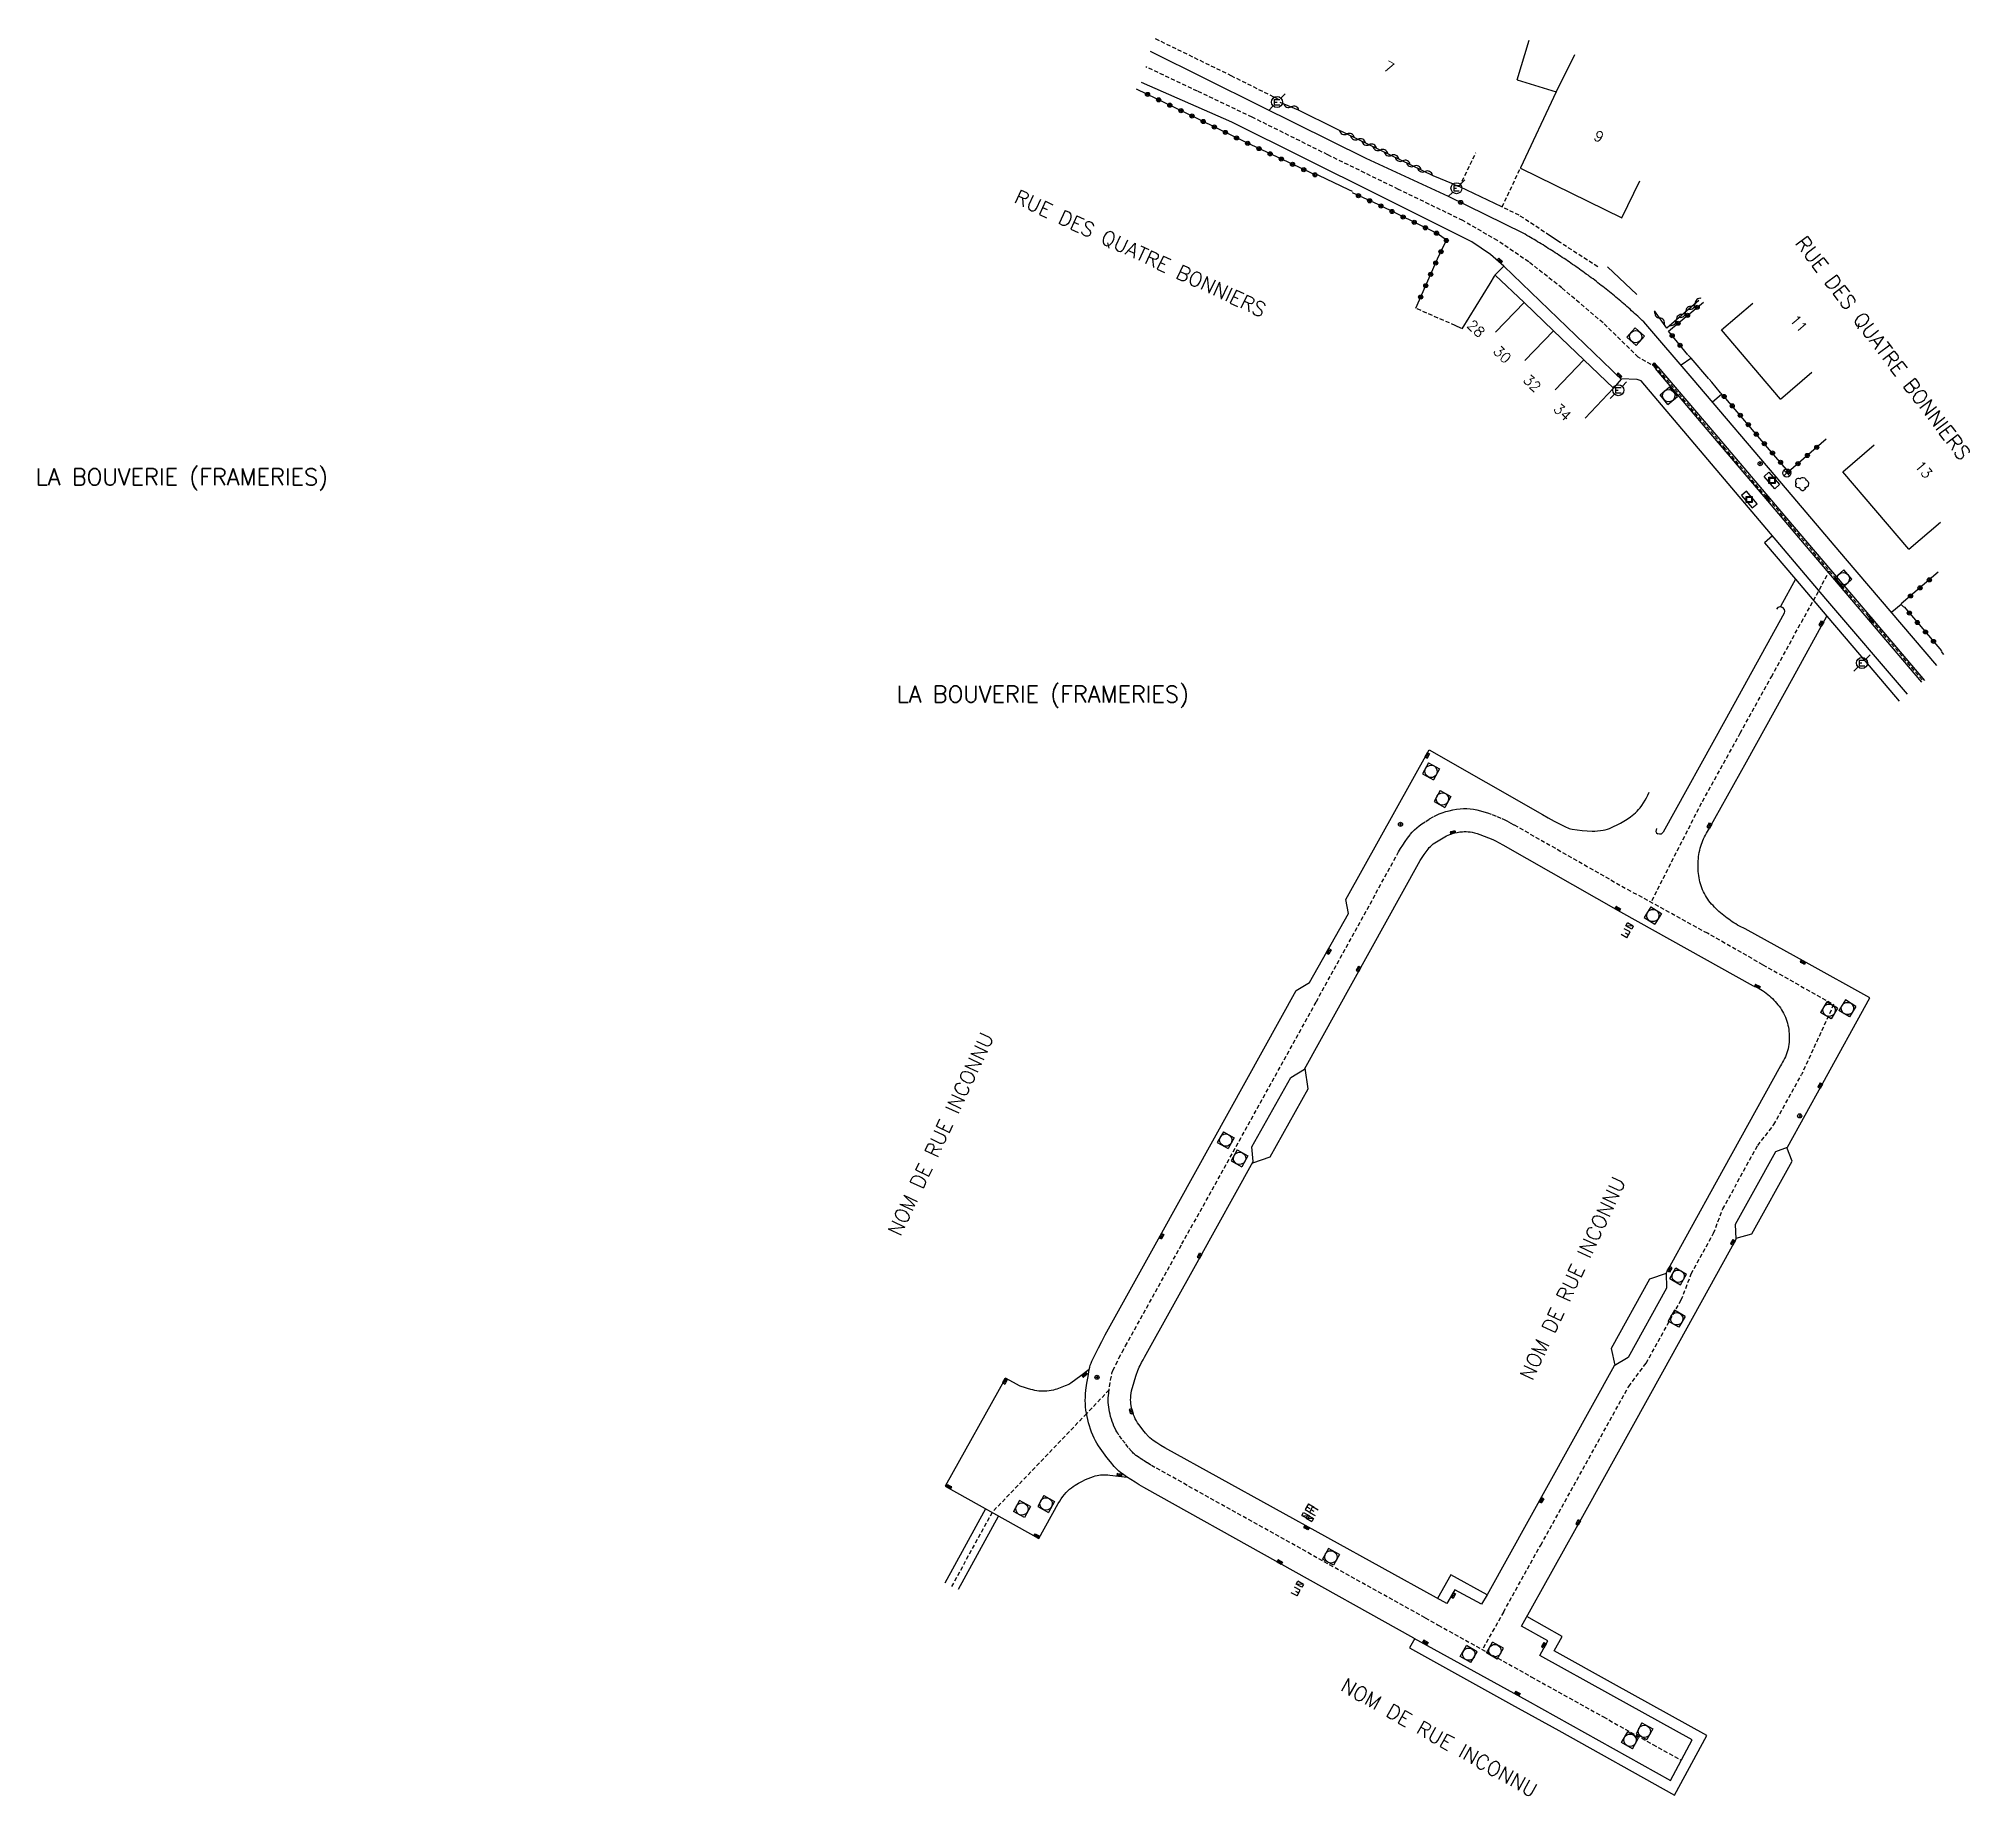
# Model space of a CAD drawing. Header units: millimetres. Extents: x 115000 to 115580, y 121599 to 121897.
# Drawn here: x 115345.7 to 115579.6, y 121603.7 to 121816.4 of the extents above; entities that cross this region are included whole.
import ezdxf
from ezdxf.enums import TextEntityAlignment as Align

# ---------------------------------------------------------------- set-up
doc = ezdxf.new("R2010")
doc.units = ezdxf.units.MM
doc.linetypes.add('DASHED', pattern=[0.75, 0.5, -0.25])
doc.layers.get('0').update_dxf_attribs({"linetype": 'CONTINUOUS'})
for name, color, linetype in [('W0001', 6, 'DASHED'), ('w0003', 5, 'CONTINUOUS'), ('W0006', 2, 'CONTINUOUS'), ('W0008', 7, 'CONTINUOUS'), ('w0014', 7, 'CONTINUOUS'), ('w0016', 2, 'CONTINUOUS'), ('w0017', 7, 'CONTINUOUS'), ('W0070', 7, 'DASHED'), ('W0071', 7, 'CONTINUOUS'), ('W0100', 7, 'CONTINUOUS'), ('w0101', 7, 'CONTINUOUS'), ('w0103', 1, 'CONTINUOUS'), ('w0112', 1, 'DASHED'), ('w0150', 7, 'CONTINUOUS'), ('w0300', 7, 'CONTINUOUS'), ('w0310', 3, 'CONTINUOUS'), ('w0312', 3, 'CONTINUOUS'), ('w0322', 7, 'CONTINUOUS'), ('w0400', 7, 'CONTINUOUS'), ('w0420', 7, 'CONTINUOUS'), ('W0430', 7, 'CONTINUOUS'), ('w0469', 7, 'CONTINUOUS'), ('w0471', 7, 'CONTINUOUS'), ('W0856', 7, 'CONTINUOUS'), ('W0980', 7, 'CONTINUOUS'), ('W0989', 7, 'CONTINUOUS'), ('W0991', 7, 'CONTINUOUS'), ('W1102', 7, 'CONTINUOUS'), ('w1336', 3, 'CONTINUOUS'), ('w1338', 7, 'CONTINUOUS')]:
    doc.layers.add(name, color=color, linetype=linetype)
doc.styles.get("Standard").update_dxf_attribs({"font": 'romans.shx', "width": 0.85})

msp = doc.modelspace()

# ---------------------------------------------------------------- texts
at = {"layer": 'W0980'}
for p in [(115363.1, 121763.18), (115467.36, 121736.87)]:
    msp.add_text('LA BOUVERIE (FRAMERIES)', height=2, dxfattribs=at).set_placement(p, align=Align.MIDDLE)
at = {"layer": 'W0989'}
for s, rotation, p in [('RUE DES QUATRE BONNIERS', 335.0549, (115464.11, 121797.39)), ('RUE DES QUATRE BONNIERS', 307.1868, (115559.08, 121792.14)), ('NOM DE RUE INCONNU', 64.8, (115449.29, 121671.62)), ('NOM DE RUE INCONNU', 64.8, (115525.81, 121654.14)), ('NOM DE RUE INCONNU', 330.7284, (115503.68, 121617.18))]:
    msp.add_text(s, height=1.75, rotation=rotation, dxfattribs=at).set_placement(p, align=Align.MIDDLE_LEFT)
at = {"layer": 'W0991'}
for s, rotation, p in [('7', 333.7211, (115509.01, 121812.4)), ('9', 333.7211, (115534.43, 121803.99)), ('28', 316.6924, (115519.39, 121780.83)), ('11', 310.5273, (115558.43, 121781.48)), ('30', 316.137, (115522.57, 121777.69)), ('32', 316.1878, (115526.19, 121774.21)), ('34', 316.3892, (115529.85, 121770.71)), ('13', 310.5097, (115573.56, 121763.81))]:
    msp.add_text(s, height=1.25, rotation=rotation, dxfattribs=at).set_placement(p, align=Align.CENTER)

# ---------------------------------------------------------------- blocks, each defined once
blk = doc.blocks.new('T420')
for p, q in [((0.75, 0.75), (-0.75, 0.75)), ((-0.75, 0.75), (-0.75, -0.75)), ((0.75, 0.75), (0.75, -0.75)), ((0.75, -0.75), (-0.75, -0.75))]:
    blk.add_line(p, q)
blk.add_ellipse((0, 0), major_axis=(-0.53, 0.53), ratio=1, start_param=3.926991, end_param=10.210176)
blk = doc.blocks.new('T400')
for p, q in [((-0.15, 0.3), (0.15, 0.3)), ((-0.15, -0.25), (-0.15, 0.3)), ((-0.15, 0.15), (0.15, 0.15)), ((-0.15, 0), (0.15, 0)), ((0.15, 0.3), (0.15, -0.25)), ((-0.15, -0.15), (0.15, -0.15)), ((-0.15, -0.25), (-0.15, -0.3)), ((-0.15, -0.3), (0.15, -0.3)), ((0.15, -0.3), (0.15, -0.25))]:
    blk.add_line(p, q)
blk = doc.blocks.new('T430')
for p, q in [((-0.4, 1.4), (0.4, 1.4)), ((-0.4, 1.4), (-0.4, 0.6)), ((-0.4, 1), (0, 1)), ((-0.4, 0.6), (0.4, 0.6)), ((-0.4, 0.2), (0.4, 0.2)), ((-0.4, -0.2), (-0.4, 0.2)), ((-0.4, -0.2), (0.4, 0.2)), ((0.4, 0.2), (0.4, -0.2)), ((-0.4, -0.2), (0.4, -0.2))]:
    blk.add_line(p, q)
blk = doc.blocks.new('T856')
for p, q in [((-0.125, 0), (0.125, 0)), ((0, 0.125), (0, -0.125))]:
    blk.add_line(p, q)
blk.add_ellipse((0, 0), major_axis=(-0.177, 0.177), ratio=1, start_param=3.9269908, end_param=10.2101761)
blk = doc.blocks.new('T471')
for p, q in [((-0.333334, 0.333334), (-0.333334, -0.333334)), ((-0.333334, 0.333334), (0.333334, 0.333334)), ((-0.333334, 0), (0, 0)), ((0.500001, 0.500001), (1.000002, 1.000002)), ((-0.500001, -0.500001), (-1.000002, -1.000002)), ((-0.333334, -0.333334), (0.333334, -0.333334))]:
    blk.add_line(p, q)
blk.add_ellipse((0, 0), major_axis=(0.471405, 0.471405), ratio=1, start_param=5.4977871438, end_param=11.780972451)
blk = doc.blocks.new('T469')
at = {"color": 0, "linetype": 'Continuous', "flags": 128}
for points in [[(-0.35, 0.35), (0.35, -0.35)], [(-0.35, -0.35), (0.35, 0.35)]]:
    blk.add_lwpolyline(points, dxfattribs=at)
at = {"color": 0, "linetype": 'Continuous'}
blk.add_circle((0, 0), 0.5, dxfattribs=at)
blk = doc.blocks.new('T300')
for p, q in [((-0.8, 0.51), (-0.86, 0.34)), ((-0.86, 0.34), (-0.86, 0.17)), ((-0.86, 0.17), (-0.74, 0.06)), ((-0.69, 0.63), (-0.8, 0.51)), ((-0.8, -0.06), (-0.74, 0.06)), ((-0.74, 0.06), (-0.69, 0.11)), ((-0.57, 0.69), (-0.69, 0.63)), ((-0.46, 0.69), (-0.57, 0.69)), ((-0.29, 0.63), (-0.46, 0.69)), ((-0.29, 0.63), (-0.17, 0.74)), ((-0.23, 0.57), (-0.29, 0.63)), ((-0.17, 0.74), (-0.06, 0.8)), ((-0.06, 0.8), (0.06, 0.8)), ((0.06, 0.8), (0.23, 0.74)), ((0.23, 0.74), (0.34, 0.63)), ((0.34, 0.63), (0.4, 0.51)), ((0.46, 0.46), (0.34, 0.46)), ((0.4, 0.51), (0.4, 0.46)), ((0.57, 0.4), (0.46, 0.46)), ((0.57, 0.4), (0.69, 0.29)), ((0.69, 0.29), (0.74, 0.17)), ((0.74, 0.06), (0.69, -0.17)), ((0.74, 0.17), (0.74, 0.06)), ((-0.8, -0.17), (-0.8, -0.06)), ((-0.8, -0.23), (-0.8, -0.17)), ((-0.74, -0.34), (-0.8, -0.23)), ((-0.69, -0.4), (-0.74, -0.34)), ((-0.51, -0.46), (-0.69, -0.4)), ((-0.4, -0.46), (-0.51, -0.46)), ((-0.4, -0.46), (-0.34, -0.46)), ((-0.34, -0.46), (-0.34, -0.4)), ((-0.34, -0.51), (-0.34, -0.46)), ((-0.29, -0.63), (-0.34, -0.51)), ((-0.17, -0.74), (-0.29, -0.63)), ((-0.06, -0.8), (-0.17, -0.74)), ((0.06, -0.8), (-0.06, -0.8)), ((0.17, -0.74), (0.06, -0.8)), ((0.23, -0.69), (0.17, -0.74)), ((0.29, -0.46), (0.23, -0.46)), ((0.29, -0.63), (0.23, -0.69)), ((0.46, -0.4), (0.29, -0.46)), ((0.34, -0.51), (0.29, -0.63)), ((0.34, -0.51), (0.34, -0.46)), ((0.57, -0.34), (0.46, -0.4)), ((0.63, -0.29), (0.57, -0.34)), ((0.69, -0.17), (0.63, -0.29))]:
    blk.add_line(p, q)
blk = doc.blocks.new('T150')
for p, q in [((-0.375, 0.375), (0.375, 0.375)), ((-0.375, -0.375), (-0.375, 0.375)), ((-0.28125, 0.28125), (0.28125, 0.28125)), ((-0.28125, -0.28125), (-0.28125, 0.28125)), ((0.28125, 0.28125), (0.28125, -0.28125)), ((0.375, 0.375), (0.375, -0.375)), ((0.375, -0.375), (-0.375, -0.375)), ((0.28125, -0.28125), (-0.28125, -0.28125))]:
    blk.add_line(p, q)
blk = doc.blocks.new('t322o')
at = {"color": 0, "linetype": 'Continuous'}
for radius in [0.25, 0.15]:
    blk.add_circle((0, 0), radius, dxfattribs=at)
blk = doc.blocks.new('t310o')
at = {"color": 0, "linetype": 'Continuous'}
for centre, start, end in [((-0.5, 0.38), 216.8699, 323.1304), ((0.5, -0.37), 36.8699, 143.1303)]:
    blk.add_arc(centre, 0.625, start, end, dxfattribs=at)

# ---------------------------------------------------------------- linework, layer by layer
at = {"layer": 'W0001'}
for points in [[(115486.07, 121810.04), (115479.85, 121812.97)], [(115492.71, 121806.88), (115486.07, 121810.04)], [(115501.86, 121802.33), (115492.71, 121806.88)], [(115510.42, 121798.14), (115501.86, 121802.33)], [(115518.22, 121794.37), (115510.42, 121798.14)], [(115522.41, 121791.93), (115518.22, 121794.37)], [(115526.2, 121789.36), (115522.41, 121791.93)], [(115530.23, 121786.2), (115526.2, 121789.36)], [(115535.2, 121781.98), (115530.23, 121786.2)], [(115539.46, 121777.83), (115535.2, 121781.98)], [(115541.67, 121776.55), (115539.46, 121777.83)], [(115545.18, 121772.43), (115541.67, 121776.55)], [(115550.03, 121766.73), (115545.18, 121772.43)], [(115557.93, 121757.44), (115550.03, 121766.73)], [(115567.33, 121746.4), (115557.93, 121757.44)], [(115559.23, 121745.73), (115562.63, 121751.92)], [(115573.86, 121738.74), (115567.33, 121746.4)], [(115555.59, 121739.13), (115559.23, 121745.73)], [(115551.81, 121732.29), (115555.59, 121739.13)], [(115547.23, 121724.03), (115551.81, 121732.29)], [(115513.66, 121625.14), (115480.94, 121643.37), (115480.45, 121643.65), (115479.98, 121643.94), (115479.52, 121644.23), (115479.06, 121644.53), (115478.63, 121644.83), (115478.5, 121644.93), (115478.4, 121645.01), (115478.3, 121645.1), (115478.21, 121645.2), (115478.1, 121645.32), (115477.71, 121645.79), (115477.32, 121646.29), (115476.93, 121646.79), (115476.57, 121647.29), (115476.43, 121647.5), (115476.31, 121647.69), (115476.2, 121647.89), (115476.1, 121648.1), (115475.97, 121648.37), (115475.86, 121648.65), (115475.75, 121648.94), (115475.66, 121649.23), (115475.57, 121649.52), (115475.5, 121649.81), (115475.44, 121650.09), (115475.39, 121650.38), (115475.34, 121650.66), (115475.31, 121650.94), (115475.29, 121651.23), (115475.29, 121651.51), (115475.29, 121651.8), (115475.3, 121652.08), (115475.34, 121652.38), (115475.44, 121653.15), (115475.57, 121653.92), (115475.71, 121654.67), (115475.73, 121654.8), (115475.76, 121654.89), (115475.8, 121654.98), (115475.85, 121655.1), (115476.2, 121655.84), (115476.57, 121656.59), (115476.96, 121657.33), (115477.36, 121658.08), (115484.21, 121670.43), (115500.48, 121699.77), (115510.45, 121717.91), (115510.68, 121718.31), (115510.95, 121718.74), (115511.23, 121719.17), (115511.53, 121719.58), (115511.85, 121720), (115512.09, 121720.29), (115512.36, 121720.57), (115512.65, 121720.84), (115512.95, 121721.08), (115513.25, 121721.3), (115513.73, 121721.61), (115514.2, 121721.9), (115514.7, 121722.18), (115515.02, 121722.35), (115515.37, 121722.51), (115515.73, 121722.65), (115516.16, 121722.79), (115516.58, 121722.9), (115517.02, 121723), (115517.45, 121723.07), (115517.9, 121723.13), (115518.3, 121723.16), (115518.71, 121723.16), (115519.12, 121723.13), (115519.53, 121723.08), (115519.92, 121723.01), (115520.36, 121722.9), (115520.78, 121722.78), (115521.19, 121722.65), (115521.79, 121722.43), (115522.37, 121722.21), (115522.96, 121721.96), (115523.22, 121721.85), (115523.47, 121721.72), (115523.96, 121721.45), (115524.43, 121721.19), (115538.69, 121713.07)], [(115541.13, 121712.03), (115547.23, 121724.03)], [(115547.86, 121708.05), (115538.69, 121713.07)], [(115554.56, 121704.24), (115547.86, 121708.05)], [(115554.56, 121704.24), (115563.13, 121699.43)], [(115563.13, 121699.43), (115559.25, 121690.96)], [(115555.89, 121684.88), (115559.25, 121690.96)], [(115553.94, 121682.36), (115555.89, 121684.88)], [(115549.69, 121674.67), (115553.94, 121682.36)], [(115548.59, 121671.72), (115549.69, 121674.67)], [(115545.89, 121666.82), (115548.59, 121671.72)], [(115544.67, 121663.65), (115545.89, 121666.82)], [(115540.43, 121656), (115544.67, 121663.65)], [(115538.31, 121653.19), (115540.43, 121656)], [(115475.39, 121652.75), (115472.65, 121649.88), (115461.21, 121637.92)], [(115527.65, 121633.97), (115538.31, 121653.19)], [(115523.13, 121625.86), (115527.65, 121633.97)], [(115513.66, 121625.14), (115515.25, 121624.28)], [(115523.13, 121625.86), (115520.6, 121621.31)], [(115515.25, 121624.28), (115526.5, 121618.03)], [(115526.5, 121618.03), (115535.26, 121613.15)], [(115535.26, 121613.15), (115541.23, 121609.83)], [(115541.23, 121609.83), (115544.67, 121607.92)]]:
    msp.add_lwpolyline(points, dxfattribs=at)
at = {"layer": 'w0003'}
msp.add_lwpolyline([(115573.82, 121738.48), (115558.93, 121755.99), (115554.71, 121760.96), (115547.13, 121769.88), (115541.57, 121776.44), (115541.84, 121776.64), (115549.79, 121767.32), (115556.49, 121759.43), (115566.2, 121747.98), (115574.14, 121738.67)], dxfattribs=at)
at = {"layer": 'W0006'}
msp.add_lwpolyline([(115492.77, 121680.26), (115494.89, 121681), (115499.48, 121689.23), (115499.13, 121691.73)], dxfattribs=at)
at = {"layer": 'W0008'}
for points in [[(115525.54, 121792.83), (115516.48, 121797.26), (115506.5, 121801.87), (115493.71, 121808.21), (115480.38, 121814.85)], [(115572.08, 121737.01), (115562.2, 121748.57), (115549.91, 121763.06), (115539.8, 121774.95), (115539.33, 121775.11), (115537.37, 121775.18), (115523.18, 121788.85), (115521.56, 121790.26), (115519.32, 121791.77), (115507.91, 121797.48), (115490.25, 121806.27), (115479.31, 121811.09)], [(115540.13, 121782.09), (115539.95, 121782.26), (115539.77, 121782.43), (115539.59, 121782.61), (115539.4, 121782.78), (115539.22, 121782.95), (115539.03, 121783.12), (115538.85, 121783.29), (115538.66, 121783.45), (115538.47, 121783.62), (115538.29, 121783.79), (115538.1, 121783.95), (115537.91, 121784.12), (115537.72, 121784.28), (115537.53, 121784.45), (115537.34, 121784.61), (115537.15, 121784.77), (115536.96, 121784.93), (115536.76, 121785.1), (115536.57, 121785.26), (115536.38, 121785.41), (115536.18, 121785.57), (115535.98, 121785.73), (115535.79, 121785.89), (115535.59, 121786.05), (115535.39, 121786.21), (115535.19, 121786.36), (115534.99, 121786.52), (115534.79, 121786.67), (115534.59, 121786.83), (115534.39, 121786.98), (115534.19, 121787.13), (115533.99, 121787.29), (115533.78, 121787.44), (115533.58, 121787.59), (115533.38, 121787.74), (115533.17, 121787.89), (115532.97, 121788.04), (115532.76, 121788.18), (115532.56, 121788.33), (115532.35, 121788.48), (115532.14, 121788.62), (115531.94, 121788.77), (115531.73, 121788.92), (115531.52, 121789.06), (115531.31, 121789.2), (115531.1, 121789.35), (115530.9, 121789.49), (115530.69, 121789.63), (115530.48, 121789.77), (115530.27, 121789.91), (115530.06, 121790.05), (115529.84, 121790.19), (115529.63, 121790.32), (115529.42, 121790.46), (115529.21, 121790.6), (115529, 121790.73), (115528.78, 121790.87), (115528.57, 121791), (115528.36, 121791.14), (115528.14, 121791.27), (115527.93, 121791.41), (115527.71, 121791.54), (115527.5, 121791.67), (115527.28, 121791.8), (115527.07, 121791.93), (115526.85, 121792.06), (115526.63, 121792.19), (115526.42, 121792.32), (115526.2, 121792.45), (115525.98, 121792.57), (115525.76, 121792.7), (115525.54, 121792.83)], [(115575.63, 121740.47), (115564.58, 121753.46), (115556.86, 121762.52), (115545.99, 121775.28), (115540.13, 121782.09)], [(115558.5, 121750.94), (115556.69, 121747.64), (115556.92, 121747.5)], [(115557.13, 121746.81), (115549.94, 121733.78), (115542.48, 121720.31)], [(115547.99, 121720.58), (115552.57, 121728.83), (115558.23, 121739.04), (115562.31, 121746.44)], [(115556.92, 121747.5), (115556.61, 121747.58), (115556.38, 121747.49), (115556.22, 121747.32)], [(115556.92, 121747.5), (115557.14, 121747.28), (115557.19, 121747.05), (115557.13, 121746.81)], [(115512.3, 121622.71), (115479.57, 121640.95), (115479.04, 121641.25), (115478.52, 121641.57), (115478.01, 121641.89), (115477.5, 121642.23), (115477, 121642.58), (115476.78, 121642.74), (115476.57, 121642.92), (115476.37, 121643.1), (115476.18, 121643.29), (115476, 121643.5), (115475.55, 121644.03), (115475.12, 121644.58), (115474.7, 121645.13), (115474.29, 121645.7), (115474.09, 121645.99), (115473.91, 121646.29), (115473.74, 121646.59), (115473.58, 121646.9), (115473.42, 121647.27), (115473.26, 121647.64), (115473.13, 121648.02), (115473, 121648.4), (115472.89, 121648.78), (115472.79, 121649.17), (115472.71, 121649.55), (115472.64, 121649.93), (115472.58, 121650.32), (115472.54, 121650.7), (115472.51, 121651.09), (115472.5, 121651.48), (115472.51, 121651.89), (115472.53, 121652.3), (115472.57, 121652.72), (115472.69, 121653.56), (115472.83, 121654.4), (115472.98, 121655.24), (115473.04, 121655.5), (115473.11, 121655.75), (115473.2, 121656), (115473.31, 121656.25), (115473.69, 121657.05), (115474.09, 121657.85), (115474.5, 121658.64), (115474.92, 121659.42), (115481.77, 121671.78), (115498.04, 121701.12), (115499.67, 121702.08), (115504.38, 121710.47), (115504.07, 121712.16), (115514.16, 121730.28), (115527.85, 121722.44), (115528.56, 121722.03), (115529.29, 121721.64), (115530.02, 121721.26), (115530.75, 121720.9), (115530.92, 121720.82), (115531.1, 121720.76), (115531.28, 121720.71), (115531.46, 121720.67), (115532.06, 121720.58), (115532.67, 121720.51), (115533.27, 121720.46), (115533.88, 121720.43), (115534.21, 121720.43), (115534.55, 121720.45), (115534.88, 121720.49), (115535.2, 121720.54), (115535.47, 121720.6), (115535.73, 121720.67), (115535.98, 121720.76), (115536.23, 121720.86), (115536.48, 121720.97), (115536.9, 121721.18), (115537.31, 121721.4), (115537.72, 121721.64), (115538.12, 121721.88), (115538.51, 121722.14), (115538.73, 121722.3), (115538.94, 121722.47), (115539.14, 121722.65), (115539.33, 121722.84), (115539.51, 121723.04), (115539.68, 121723.25), (115539.89, 121723.54), (115540.1, 121723.84), (115540.29, 121724.16), (115540.47, 121724.47), (115540.64, 121724.8), (115540.79, 121725.13)], [(115541.67, 121720.76), (115541.61, 121720.4), (115541.69, 121720.22), (115541.83, 121720.08)], [(115552.43, 121708.6), (115552.19, 121708.7), (115551.96, 121708.81), (115551.73, 121708.93), (115551.5, 121709.05), (115551.28, 121709.18), (115551.06, 121709.31), (115550.84, 121709.45), (115550.63, 121709.59), (115550.42, 121709.75), (115550.22, 121709.9), (115550.02, 121710.06), (115549.82, 121710.22), (115549.62, 121710.38), (115549.43, 121710.54), (115549.24, 121710.7), (115549.05, 121710.87), (115548.87, 121711.05), (115548.69, 121711.22), (115548.52, 121711.41), (115548.35, 121711.59), (115548.19, 121711.79), (115548.03, 121711.99), (115547.88, 121712.19), (115547.74, 121712.41), (115547.61, 121712.63), (115547.48, 121712.86), (115547.37, 121713.08), (115547.26, 121713.32), (115547.17, 121713.55), (115547.09, 121713.79), (115547.01, 121714.03), (115546.94, 121714.28), (115546.88, 121714.53), (115546.83, 121714.78), (115546.79, 121715.04), (115546.76, 121715.29), (115546.73, 121715.55), (115546.72, 121715.81), (115546.71, 121716.07), (115546.71, 121716.32), (115546.71, 121716.58), (115546.73, 121716.83), (115546.75, 121717.09), (115546.78, 121717.34), (115546.82, 121717.6), (115546.86, 121717.85), (115546.92, 121718.1), (115546.98, 121718.36), (115547.04, 121718.59), (115547.11, 121718.83), (115547.19, 121719.06), (115547.28, 121719.29), (115547.38, 121719.51), (115547.48, 121719.73), (115547.59, 121719.95), (115547.72, 121720.16), (115547.85, 121720.37), (115547.99, 121720.58)], [(115515.03, 121627.56), (115482.13, 121645.75), (115481.65, 121646.03), (115481.17, 121646.33), (115480.7, 121646.64), (115480.51, 121646.79), (115480.32, 121646.95), (115480.15, 121647.13), (115479.8, 121647.53), (115479.47, 121647.94), (115479.15, 121648.36), (115478.84, 121648.79), (115478.69, 121649.02), (115478.56, 121649.26), (115478.44, 121649.5), (115478.34, 121649.75), (115478.25, 121650.03), (115478.17, 121650.3), (115478.1, 121650.58), (115478.05, 121650.86), (115478.01, 121651.09), (115478, 121651.32), (115477.99, 121651.56), (115478, 121651.79), (115478.02, 121652.07), (115478.06, 121652.35), (115478.11, 121652.63), (115478.18, 121652.91), (115478.33, 121653.46), (115478.49, 121654.01), (115478.67, 121654.56), (115478.86, 121655.1), (115478.94, 121655.31), (115479.03, 121655.52), (115479.13, 121655.73), (115479.31, 121656.06), (115479.49, 121656.39), (115479.68, 121656.72), (115486.27, 121668.56), (115492.82, 121680.42), (115492.67, 121682.19), (115497.38, 121690.6), (115499.03, 121691.61), (115512.86, 121716.52), (115513.07, 121716.88), (115513.29, 121717.24), (115513.52, 121717.59), (115513.77, 121717.93), (115514.02, 121718.26), (115514.16, 121718.43), (115514.31, 121718.58), (115514.47, 121718.73), (115514.64, 121718.87), (115514.82, 121719), (115515.22, 121719.26), (115515.62, 121719.51), (115516.04, 121719.74), (115516.24, 121719.85), (115516.45, 121719.94), (115516.66, 121720.02), (115516.95, 121720.12), (115517.25, 121720.2), (115517.55, 121720.27), (115517.86, 121720.32), (115518.17, 121720.36), (115518.4, 121720.37), (115518.64, 121720.37), (115518.87, 121720.36), (115519.1, 121720.33), (115519.34, 121720.29), (115519.65, 121720.21), (115519.97, 121720.12), (115520.28, 121720.02), (115520.81, 121719.83), (115521.33, 121719.62), (115521.85, 121719.41), (115522.02, 121719.34), (115522.18, 121719.25), (115522.62, 121719.01), (115523.06, 121718.77), (115537.31, 121710.65)], [(115542.48, 121720.31), (115542.22, 121720.07), (115542.02, 121720.04), (115541.83, 121720.08)], [(115537.31, 121710.65), (115553.38, 121701.71)], [(115512.3, 121622.71), (115512.3, 121622.71), (115526.01, 121615.13), (115543.36, 121605.47), (115545.99, 121610.37), (115536.14, 121615.83), (115527.55, 121620.61), (115528.51, 121622.36), (115525.34, 121624.16), (115533.17, 121638.2), (115542.43, 121654.95), (115548.98, 121666.78), (115551.31, 121671.02), (115551.25, 121672.84), (115553.46, 121676.83), (115556.13, 121681.64), (115557.54, 121682.17), (115561.83, 121689.92), (115567.52, 121700.22), (115559.79, 121704.53), (115552.43, 121708.6)], [(115553.38, 121701.71), (115553.62, 121701.61), (115553.86, 121701.5), (115554.09, 121701.38), (115554.31, 121701.25), (115554.53, 121701.11), (115554.75, 121700.96), (115554.96, 121700.81), (115555.16, 121700.64), (115555.35, 121700.48), (115555.53, 121700.31), (115555.71, 121700.14), (115555.89, 121699.96), (115556.06, 121699.78), (115556.22, 121699.6), (115556.38, 121699.41), (115556.53, 121699.21), (115556.68, 121699.01), (115556.82, 121698.8), (115556.95, 121698.59), (115557.07, 121698.37), (115557.18, 121698.13), (115557.29, 121697.9), (115557.38, 121697.65), (115557.46, 121697.41), (115557.53, 121697.17), (115557.59, 121696.92), (115557.65, 121696.67), (115557.69, 121696.41), (115557.72, 121696.16), (115557.75, 121695.9), (115557.76, 121695.63), (115557.76, 121695.37), (115557.75, 121695.11), (115557.73, 121694.85), (115557.7, 121694.59), (115557.65, 121694.34), (115557.6, 121694.08), (115557.53, 121693.83), (115557.46, 121693.58), (115557.38, 121693.34), (115557.28, 121693.11), (115557.18, 121692.88), (115557.07, 121692.66), (115556.95, 121692.43), (115556.82, 121692.22), (115556.68, 121692.01)], [(115556.68, 121692.01), (115548.9, 121677.9), (115542.85, 121666.95), (115542.88, 121665.09), (115538.24, 121656.7), (115536.54, 121655.69), (115531.2, 121646.06), (115521.16, 121627.93), (115520.48, 121626.8), (115517.24, 121628.56), (115516.28, 121626.89), (115515.03, 121627.56)], [(115472.98, 121655.21), (115471.98, 121654.46), (115471.36, 121654.01), (115470.74, 121653.57), (115470.62, 121653.5), (115470.49, 121653.43), (115470.08, 121653.25), (115469.66, 121653.08), (115469.24, 121652.92), (115469.04, 121652.85), (115468.85, 121652.79), (115468.64, 121652.74), (115468.38, 121652.69), (115468.12, 121652.65), (115467.86, 121652.62), (115467.59, 121652.6), (115467.35, 121652.6), (115467.11, 121652.61), (115466.87, 121652.62), (115466.63, 121652.65), (115466.39, 121652.7), (115466.15, 121652.75), (115465.91, 121652.81), (115465.51, 121652.92), (115465.12, 121653.05), (115464.73, 121653.18), (115464.63, 121653.22), (115464.52, 121653.27), (115464.16, 121653.46), (115463.8, 121653.65), (115462.84, 121654.18), (115455.55, 121641.1), (115466.88, 121634.76), (115469.23, 121638.99), (115469.4, 121639.28), (115469.58, 121639.56), (115469.78, 121639.84), (115469.98, 121640.1), (115470.2, 121640.35), (115470.4, 121640.55), (115470.6, 121640.73), (115470.81, 121640.91), (115471.03, 121641.07), (115471.26, 121641.21), (115471.68, 121641.45), (115472.1, 121641.68), (115472.52, 121641.89), (115472.84, 121642.04), (115473.17, 121642.17), (115473.5, 121642.29), (115473.71, 121642.36), (115473.92, 121642.41), (115474.13, 121642.44), (115474.34, 121642.47), (115474.63, 121642.48), (115474.92, 121642.48), (115475.21, 121642.46), (115475.49, 121642.44), (115477.56, 121642.18)]]:
    msp.add_lwpolyline(points, dxfattribs=at)
at = {"layer": 'w0014'}
for points in [[(115522.11, 121787.77), (115523.17, 121788.85)], [(115545.84, 121777.68), (115544.65, 121776.85)], [(115537.38, 121775.17), (115536.48, 121774.07)], [(115548.44, 121772.42), (115549.54, 121773.33)], [(115555.73, 121756.19), (115554.76, 121755.35), (115558.51, 121750.94), (115562.32, 121746.45), (115567.43, 121740.44), (115571.08, 121736.15)], [(115571.29, 121747.87), (115570.16, 121746.94)], [(115551.33, 121671.12), (115553.24, 121671.67), (115558.12, 121680.46), (115557.46, 121682.12)], [(115542.85, 121666.84), (115540.83, 121666.17), (115536.19, 121657.78), (115536.63, 121655.75)], [(115521.15, 121627.94), (115516.76, 121630.35), (115515.15, 121627.5)], [(115512.42, 121622.64), (115511.77, 121621.51), (115524.12, 121614.67), (115529.83, 121611.5), (115543.87, 121603.7), (115547.79, 121610.9), (115536.47, 121617.17), (115529.3, 121621.16), (115530.27, 121622.89), (115525.98, 121625.31)]]:
    msp.add_lwpolyline(points, dxfattribs=at)
at = {"layer": 'w0016'}
for points in [[(115556.59, 121762.4), (115555.99, 121761.87), (115554.7, 121763.36), (115555.29, 121763.9)], [(115552.57, 121761.59), (115551.97, 121761.08), (115553.26, 121759.58), (115553.87, 121760.08)]]:
    msp.add_lwpolyline(points, close=True, dxfattribs=at)
at = {"layer": 'w0017'}
for points in [[(115498.27, 121807.78), (115502.84, 121805.51)], [(115504.42, 121798.07), (115500.79, 121799.82)], [(115514.6, 121799.83), (115517.06, 121798.8)], [(115517.83, 121798.47), (115522.89, 121796.05)], [(115530.01, 121791.71), (115528.72, 121792.56)], [(115548.03, 121775.18), (115545.87, 121777.69)], [(115549.43, 121773.51), (115548.39, 121774.78)]]:
    msp.add_lwpolyline(points, dxfattribs=at)
at = {"layer": 'W0070'}
msp.add_lwpolyline([(115461.21, 121637.92), (115456.3, 121628.94)], dxfattribs=at)
at = {"layer": 'W0071'}
for points in [[(115460.43, 121638.35), (115455.51, 121629.37)], [(115457.14, 121628.61), (115462, 121637.48)]]:
    msp.add_lwpolyline(points, dxfattribs=at)
at = {"layer": 'W0100'}
for points in [[(115529.54, 121809.97), (115525.2, 121800.75)], [(115525.2, 121800.75), (115525.2, 121800.72)], [(115525.2, 121800.72), (115537.46, 121794.69)], [(115537.46, 121794.69), (115539.67, 121799.18)], [(115521.49, 121786.76), (115518.09, 121781.27)], [(115522, 121787.62), (115521.49, 121786.76)], [(115522.12, 121787.77), (115522, 121787.62)], [(115525.64, 121784.45), (115522.12, 121787.77)], [(115529.19, 121781.03), (115525.64, 121784.45)], [(115532.87, 121777.5), (115529.19, 121781.03)], [(115536.48, 121774.06), (115532.87, 121777.5)], [(115536.48, 121774.06), (115533.03, 121770.44)]]:
    msp.add_lwpolyline(points, dxfattribs=at)
at = {"layer": 'w0101'}
for points in [[(115549.53, 121781.12), (115553.33, 121784.36)], [(115556.68, 121772.75), (115549.53, 121781.12)], [(115556.68, 121772.75), (115560.48, 121776)], [(115564.24, 121763.95), (115568.04, 121767.2)], [(115572.24, 121754.58), (115564.24, 121763.95)], [(115572.24, 121754.58), (115576.05, 121757.83)]]:
    msp.add_lwpolyline(points, dxfattribs=at)
at = {"layer": 'w0103'}
for points in [[(115524.81, 121811.42), (115526.27, 121816.2)], [(115524.81, 121811.42), (115529.54, 121809.97)]]:
    msp.add_lwpolyline(points, dxfattribs=at)
at = {"layer": 'w0112'}
for points in [[(115480.98, 121816.4), (115490.14, 121811.93), (115495.95, 121809.03)], [(115517.63, 121798.54), (115517.82, 121798.47), (115519.79, 121802.56)], [(115528.72, 121792.56), (115525.05, 121795), (115522.98, 121796.02), (115525.2, 121800.74)], [(115500.79, 121799.82), (115500.41, 121800.02)], [(115504.84, 121797.87), (115504.43, 121798.07)], [(115517.58, 121798.52), (115517.06, 121798.79)], [(115534.56, 121788.76), (115530.01, 121791.71)], [(115517.29, 121781.66), (115512.51, 121783.74)], [(115545.87, 121777.69), (115545.47, 121778.1)], [(115548.39, 121774.78), (115548.03, 121775.18)], [(115549.77, 121773.11), (115549.42, 121773.51)], [(115571.29, 121747.87), (115571.61, 121747.53)], [(115576.13, 121742.16), (115576.43, 121741.82)]]:
    msp.add_lwpolyline(points, dxfattribs=at)
at = {"layer": 'w0310'}
for points in [[(115496.05, 121808.71), (115498.26, 121807.79)], [(115502.83, 121805.51), (115514.6, 121799.83)], [(115542.92, 121781.35), (115541.45, 121783.43)]]:
    msp.add_lwpolyline(points, dxfattribs=at)
at = {"layer": 'w0312'}
msp.add_lwpolyline([(115539.28, 121785.43), (115535.74, 121788.76)], dxfattribs=at)
at = {"layer": 'w0322'}
for points in [[(115500.32, 121799.9), (115491.9, 121803.84), (115484.72, 121807.37), (115478.69, 121810.29)], [(115512.51, 121783.74), (115515.17, 121789.74), (115516.23, 121791.98), (115515.12, 121792.78), (115507.95, 121796.29), (115504.85, 121797.71)], [(115518.08, 121781.28), (115517.29, 121781.66)], [(115545.47, 121778.1), (115543.13, 121780.98)], [(115562.21, 121767.89), (115557.68, 121763.95), (115555.12, 121766.9), (115549.84, 121773.1)], [(115571.66, 121747.58), (115576.19, 121742.26)]]:
    msp.add_lwpolyline(points, dxfattribs=at)
at = {"layer": 'W1102'}
for points in [[(115531.75, 121814.45), (115529.54, 121809.97)], [(115525.64, 121784.45), (115522.17, 121780.84)], [(115529.19, 121781.03), (115525.73, 121777.42)], [(115532.87, 121777.5), (115529.42, 121773.88)]]:
    msp.add_lwpolyline(points, dxfattribs=at)
at = {"layer": 'w1336'}
msp.add_lwpolyline([(115546.81, 121784.69), (115542.93, 121781.35)], dxfattribs=at)
at = {"layer": 'w1338'}
for points in [[(115543.13, 121780.98), (115547.36, 121784.48)], [(115575.8, 121751.77), (115571.3, 121747.94)]]:
    msp.add_lwpolyline(points, dxfattribs=at)

# ---------------------------------------------------------------- block references
at = {"layer": 'w0150'}
for p in [(115555.67, 121762.9), (115552.89, 121760.58)]:
    msp.add_blockref('T150', p, dxfattribs=at)
at = {"layer": 'w0300'}
msp.add_blockref('T300', (115559.36, 121762.45), dxfattribs=at)
at = {"layer": 'w0310'}
for p, rotation in [((115497.44, 121808.13), 337.3126459209509), ((115504.18, 121804.85), 334.2894077038402), ((115505.53, 121804.2), 334.2894077038402), ((115506.88, 121803.55), 334.2894077038402), ((115508.23, 121802.9), 334.2894077038402), ((115509.58, 121802.25), 334.2894077038402), ((115510.94, 121801.6), 334.2894077038402), ((115512.29, 121800.95), 334.2894077038402), ((115513.64, 121800.3), 334.2894077038402), ((115542.06, 121782.57), 125.1361498862503)]:
    msp.add_blockref('t310o', p, dxfattribs=dict(at, rotation=rotation))
at = {"layer": 'w0322'}
for p, rotation in [((115480.04, 121809.64), 154.1184234580511), ((115481.39, 121808.98), 154.1184234580511), ((115482.74, 121808.33), 154.1184234580511), ((115484.09, 121807.68), 154.1184234580511), ((115485.43, 121807.02), 153.8685466030202), ((115486.78, 121806.36), 153.8685466030202), ((115488.13, 121805.7), 153.8685466030202), ((115489.47, 121805.04), 153.8685466030202), ((115490.82, 121804.37), 153.8685466030202), ((115492.17, 121803.72), 154.877351729172), ((115493.53, 121803.08), 154.877351729172), ((115494.89, 121802.44), 154.877351729172), ((115496.24, 121801.81), 154.877351729172), ((115497.6, 121801.17), 154.877351729172), ((115498.96, 121800.53), 154.877351729172), ((115500.32, 121799.9), 154.877351729172), ((115505.58, 121797.38), 155.4043929525385), ((115506.94, 121796.76), 155.4043929525385), ((115508.3, 121796.12), 153.9340762888578), ((115509.65, 121795.46), 153.9340762888578), ((115510.99, 121794.8), 153.9340762888578), ((115512.34, 121794.15), 153.9340762888578), ((115513.69, 121793.49), 153.9340762888578), ((115515.04, 121792.83), 153.9340762888578), ((115515.57, 121790.59), 64.58081970855346), ((115516.22, 121791.95), 64.58081970855346), ((115514.94, 121789.23), 66.13487915370438), ((115513.73, 121786.49), 66.13487915370438), ((115514.33, 121787.86), 66.13487915370438), ((115513.12, 121785.11), 66.13487915370438), ((115543.58, 121780.42), 129.0974698512006), ((115544.53, 121779.26), 129.0974698512006), ((115549.87, 121773.06), 130.4738462794573), ((115550.85, 121771.92), 130.4738462794573), ((115551.82, 121770.78), 130.4738462794573), ((115552.79, 121769.64), 130.4738462794573), ((115553.77, 121768.49), 130.4738462794573), ((115554.74, 121767.35), 130.4738462794573), ((115555.72, 121766.22), 130.891445061205), ((115556.7, 121765.08), 130.891445061205), ((115558.81, 121764.93), 221.061680839356), ((115559.95, 121765.92), 221.061680839356), ((115561.08, 121766.9), 221.061680839356), ((115557.68, 121763.95), 130.891445061205), ((115572.3, 121746.83), 310.4105167181512), ((115573.27, 121745.69), 310.4105167181512), ((115574.25, 121744.55), 310.4105167181512), ((115575.22, 121743.4), 310.4105167181512)]:
    msp.add_blockref('t322o', p, dxfattribs=dict(at, rotation=rotation))
at = {"layer": 'w0400'}
for p, rotation in [((115522.71, 121789.51), 228.3451850871633), ((115541.48, 121776.8), 218.8387542754767), ((115537.16, 121775.59), 225.8052077154168), ((115555.09, 121760.8), 220.4756841660569), ((115567.73, 121745.99), 222.6205816661236), ((115561.65, 121745.56), 329.5062845041714), ((115513.92, 121729.58), 330.89895), ((115548.08, 121721.09), 328.2141113676086), ((115517.01, 121720.27), 285.25248), ((115536.98, 121711.03), 240.32574), ((115501.98, 121705.86), 330.70734), ((115559.39, 121704.56), 240.6718667047477), ((115505.6, 121703.72), 330.70734), ((115553.88, 121701.62), 244.5216399441682), ((115561.5, 121689.59), 330.3852538267632), ((115481.73, 121671.38), 331.00722), ((115486.33, 121669.01), 331.08543), ((115550.93, 121670.63), 329.8673198831604), ((115543.26, 121667.35), 150.4234670536341), ((115462.77, 121653.79), 330.88266), ((115472.38, 121654.59), 306.8612999999999), ((115478.06, 121650.14), 196.18524), ((115456, 121641.03), 60.79517999999999), ((115476.62, 121642.47), 262.89261), ((115527.75, 121639.4), 329.7636387697647), ((115532.18, 121636.72), 330.4268576438093), ((115466.62, 121635.06), 60.79517999999999), ((115499.28, 121636.08), 241.05852), ((115496.04, 121631.91), 240.86646), ((115517.07, 121627.88), 330.5713953027213), ((115513.69, 121622.18), 240.6984645550417), ((115528.04, 121621.83), 330.941727933438), ((115524.82, 121616), 240.9280876603993)]:
    msp.add_blockref('T400', p, dxfattribs=dict(at, rotation=rotation))
at = {"layer": 'w0420'}
for p, rotation in [((115539.15, 121780.3), 227.5659592122593), ((115543.16, 121773.16), 219.8005056199845), ((115564.29, 121751), 312.1261583290289), ((115514.37, 121727.66), 60.89894332091327), ((115515.75, 121724.32), 60.89894332091327), ((115541.23, 121710.21), 58.5), ((115562.57, 121698.73), 329.598380927496), ((115564.8, 121698.95), 328.5984135950293), ((115489.51, 121683.01), 60.98352385333001), ((115491.18, 121680.8), 60.98352385333001), ((115544.3, 121666.52), 149.7787858066982), ((115544.12, 121661.37), 329.946598984871), ((115464.83, 121638.34), 330.7952210429124), ((115467.76, 121638.95), 61.01329409923987), ((115502.25, 121632.54), 330.8664707121844), ((115518.94, 121620.76), 239.6055236861408), ((115522.11, 121621.19), 240.6313167649062), ((115538.47, 121610.33), 240.2931614432099), ((115540.21, 121611.42), 61.79761580559582)]:
    msp.add_blockref('T420', p, dxfattribs=dict(at, rotation=rotation))
at = {"layer": 'W0430'}
for p, rotation in [((115538.42, 121708.93), 150.32574), ((115499.19, 121637.54), 330.867), ((115499.69, 121637.21), 330.867), ((115498.48, 121629.22), 150.8664599999999)]:
    msp.add_blockref('T430', p, dxfattribs=dict(at, rotation=rotation))
at = {"layer": 'w0469'}
msp.add_blockref('T469', (115557.46, 121763.79), dxfattribs=at)
at = {"layer": 'w0471'}
for p in [(115495.72, 121808.71), (115517.45, 121798.28), (115537.05, 121773.82), (115566.56, 121740.79)]:
    msp.add_blockref('T471', p, dxfattribs=at)
at = {"layer": 'W0856'}
for p in [(115517.96, 121796.56), (115554.23, 121764.93), (115510.67, 121721.25), (115559.02, 121685.94), (115473.92, 121654.29)]:
    msp.add_blockref('T856', p, dxfattribs=at)
at = {"layer": 'w1336', "rotation": 220.7370670143974}
for p in [(115545.2, 121783.31), (115546.34, 121784.29), (115544.07, 121782.33)]:
    msp.add_blockref('t310o', p, dxfattribs=at)
at = {"layer": 'w1338'}
for p, rotation in [((115546.6, 121783.85), 39.59836700248133), ((115544.28, 121781.93), 39.59836700248133), ((115545.44, 121782.89), 39.59836700248133), ((115574.72, 121750.85), 220.3495550606116), ((115572.44, 121748.91), 220.3495550606116), ((115573.58, 121749.88), 220.3495550606116)]:
    msp.add_blockref('t322o', p, dxfattribs=dict(at, rotation=rotation))

msp.set_redraw_order([(e.dxf.handle, doc.entitydb.next_handle()) for e in msp.query("TEXT MTEXT ATTDEF DIMENSION ARC_DIMENSION")])  # texts and dimensions are drawn at this point

doc.saveas('drawing.dxf')
